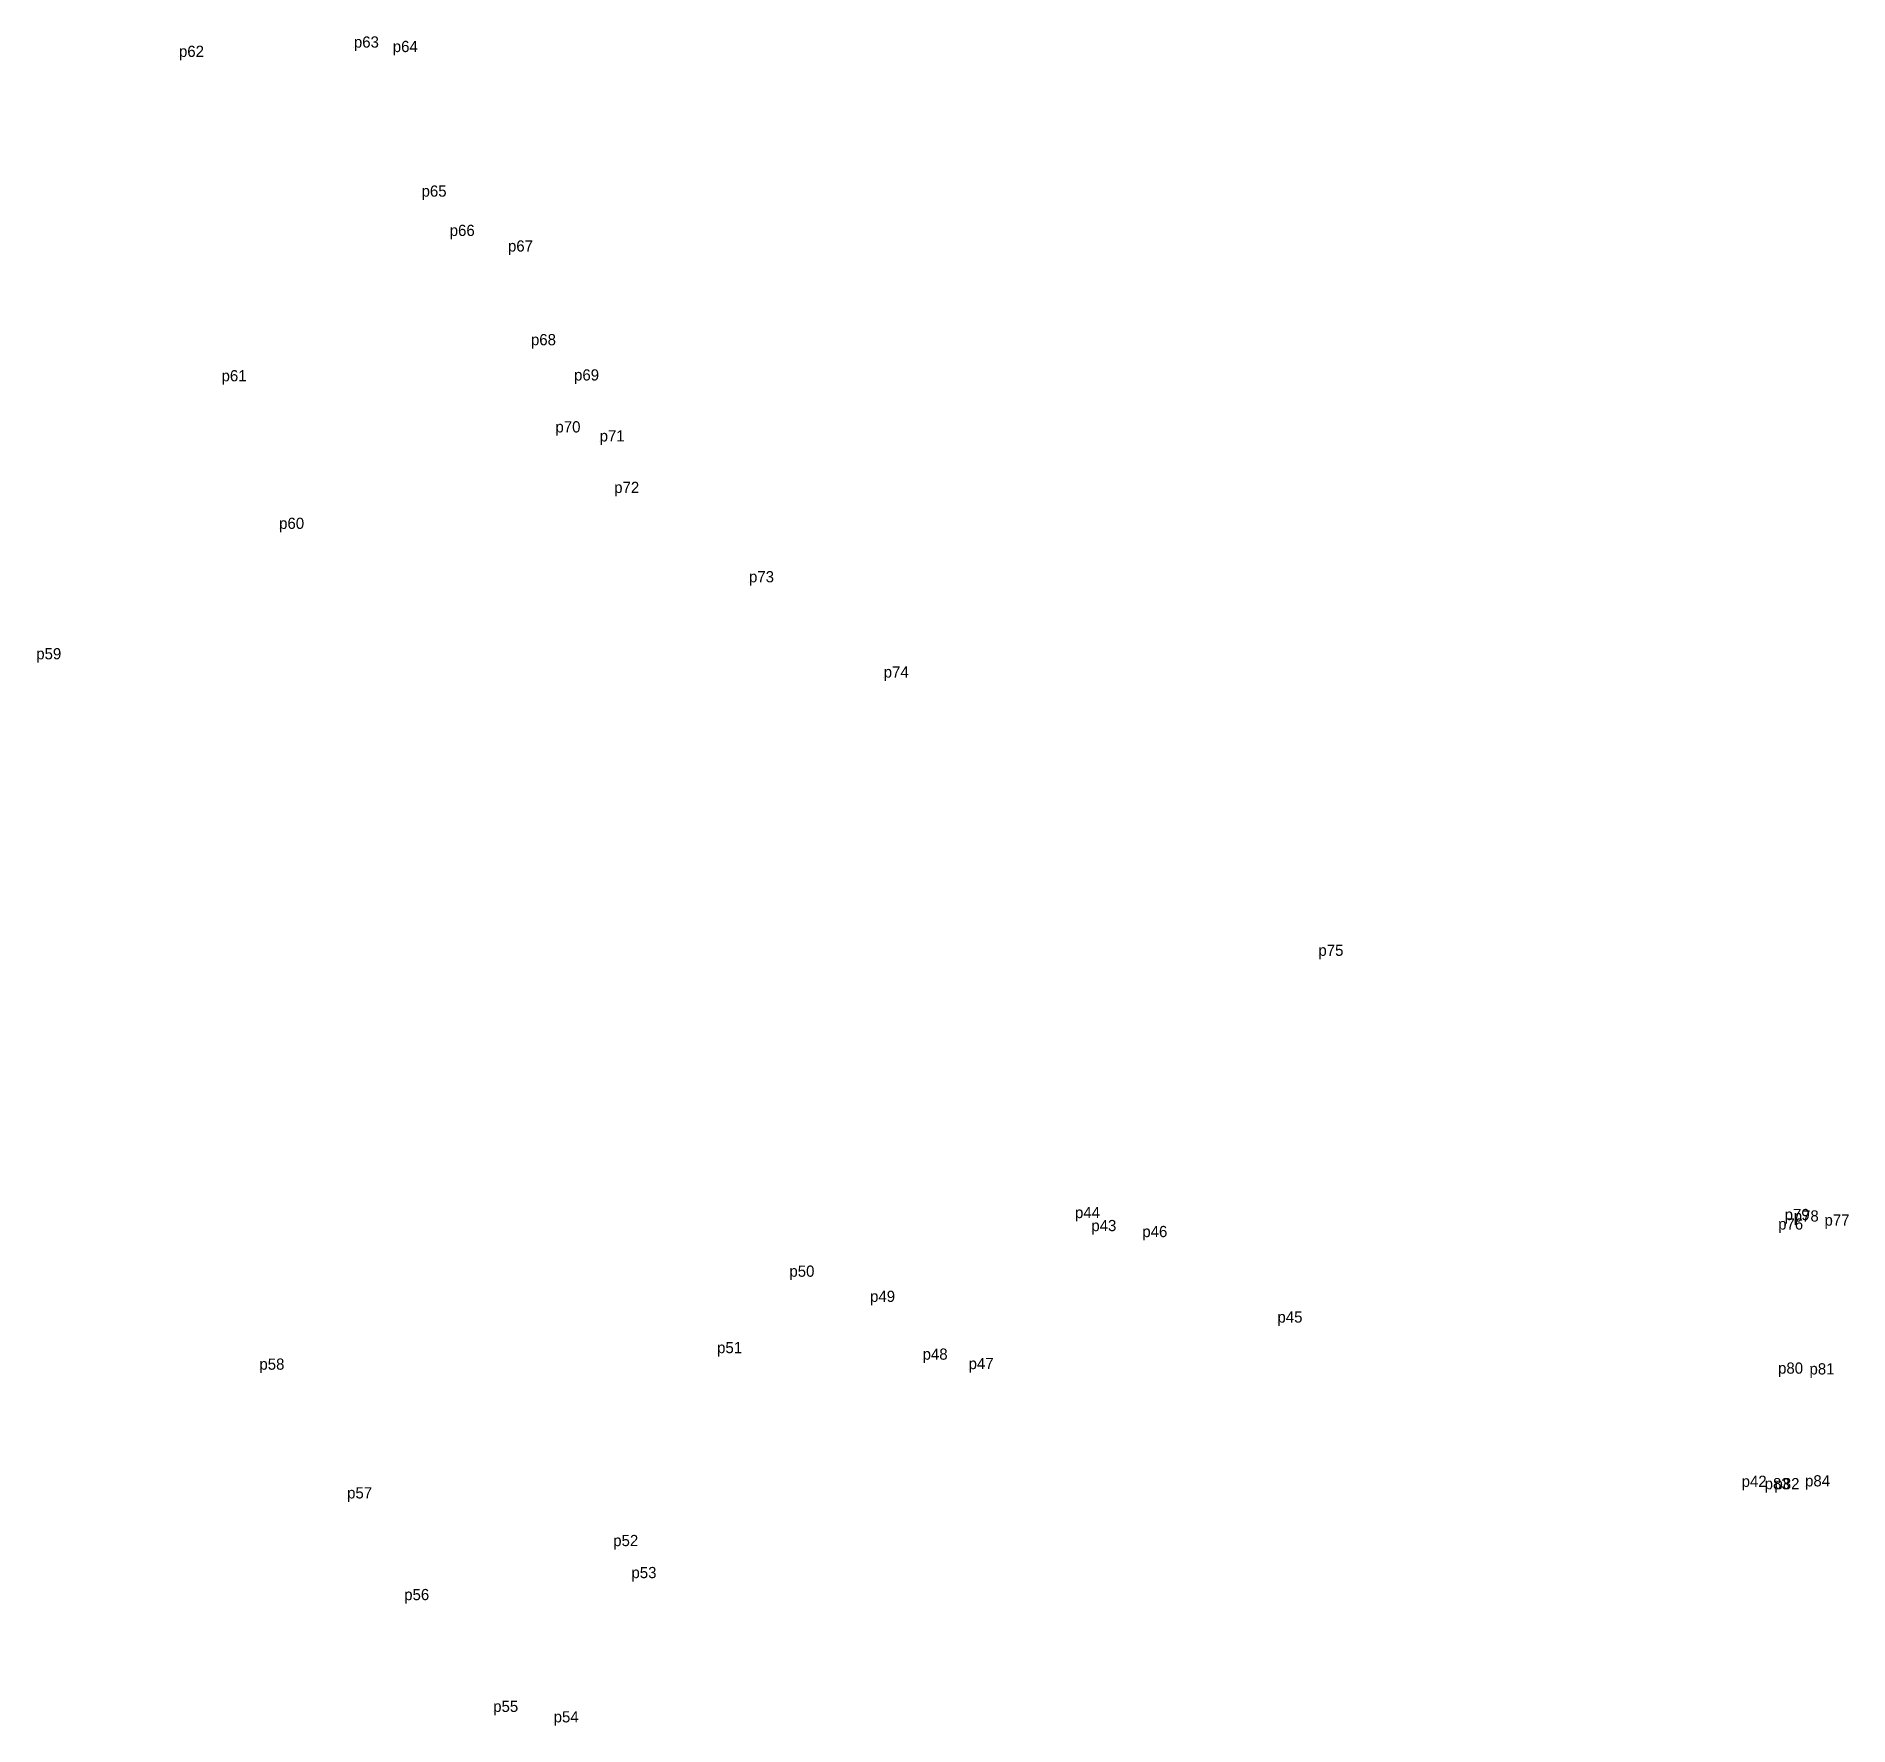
# Model space of a CAD drawing. Extents: x -2 to 54773767, y -1 to 183694297.
# Drawn here: x 547357.5 to 547648.6, y 1833447.3 to 1833718.7 of the extents above; entities that cross this region are included whole.
import ezdxf

# ---------------------------------------------------------------- set-up
doc = ezdxf.new("R2010")
doc.units = 0
doc.layers.add('Level 12', color=7, linetype='Continuous')
doc.layers.add('Level 7', color=7, linetype='Continuous')

msp = doc.modelspace()

# ---------------------------------------------------------------- texts
at = {"layer": 'Level 12'}
for s, p in [('p62', (547380.469, 1833715.39)), ('p63', (547408.562, 1833716.884)), ('p64', (547414.81, 1833716.166)), ('p65', (547419.432, 1833692.942)), ('p66', (547423.95, 1833686.626)), ('p67', (547433.305, 1833684.122)), ('p68', (547436.996, 1833669.075)), ('p61', (547387.311, 1833663.276)), ('p69', (547443.918, 1833663.404)), ('p70', (547440.931, 1833655.064)), ('p71', (547448.03, 1833653.615)), ('p72', (547450.366, 1833645.34)), ('p60', (547396.556, 1833639.57)), ('p73', (547472.012, 1833630.988)), ('p59', (547357.549, 1833618.619)), ('p74', (547493.65, 1833615.687)), ('p75', (547563.46, 1833570.984)), ('p44', (547524.365, 1833528.855)), ('p79', (547638.336, 1833528.532)), ('p78', (547639.793, 1833528.306)), ('p43', (547526.99, 1833526.76)), ('p46', (547535.179, 1833525.803)), ('p76', (547637.295, 1833527.012)), ('p77', (547644.734, 1833527.639)), ('p50', (547478.507, 1833519.438)), ('p49', (547491.456, 1833515.392)), ('p45', (547556.885, 1833512.068)), ('p51', (547466.891, 1833507.158)), ('p48', (547499.896, 1833506.108)), ('p58', (547393.389, 1833504.502)), ('p47', (547507.282, 1833504.594)), ('p80', (547637.279, 1833503.863)), ('p81', (547642.325, 1833503.74)), ('p42', (547631.426, 1833485.678)), ('p83', (547635.126, 1833485.3)), ('p82', (547636.702, 1833485.303)), ('p84', (547641.613, 1833485.754)), ('p57', (547407.472, 1833483.82)), ('p52', (547450.208, 1833476.164)), ('p53', (547453.139, 1833471.017)), ('p56', (547416.643, 1833467.485)), ('p55', (547430.934, 1833449.53)), ('p54', (547440.642, 1833447.851))]:
    msp.add_text(s, height=1.8, dxfattribs=at).set_placement(p)

# ---------------------------------------------------------------- linework, layer by layer
at = {"layer": 'Level 7'}
for p, q in [((547408.562, 1833716.884), (547408.562, 1833716.884)), ((547380.469, 1833715.39), (547380.469, 1833715.39)), ((547414.81, 1833716.166), (547414.81, 1833716.166)), ((547419.432, 1833692.942), (547419.432, 1833692.942)), ((547423.95, 1833686.626), (547423.95, 1833686.626)), ((547433.305, 1833684.122), (547433.305, 1833684.122)), ((547436.996, 1833669.075), (547436.996, 1833669.075)), ((547387.311, 1833663.276), (547387.311, 1833663.276)), ((547443.918, 1833663.404), (547443.918, 1833663.404)), ((547440.931, 1833655.064), (547440.931, 1833655.064)), ((547448.03, 1833653.615), (547448.03, 1833653.615)), ((547450.366, 1833645.34), (547450.366, 1833645.34)), ((547396.556, 1833639.57), (547396.556, 1833639.57)), ((547472.012, 1833630.988), (547472.012, 1833630.988)), ((547357.549, 1833618.619), (547357.549, 1833618.619)), ((547493.65, 1833615.687), (547493.65, 1833615.687)), ((547563.46, 1833570.984), (547563.46, 1833570.984)), ((547524.365, 1833528.855), (547524.365, 1833528.855)), ((547638.336, 1833528.532), (547638.336, 1833528.532)), ((547639.793, 1833528.306), (547639.793, 1833528.306)), ((547644.734, 1833527.639), (547644.734, 1833527.639)), ((547526.99, 1833526.76), (547526.99, 1833526.76)), ((547535.179, 1833525.803), (547535.179, 1833525.803)), ((547637.295, 1833527.012), (547637.295, 1833527.012)), ((547478.507, 1833519.438), (547478.507, 1833519.438)), ((547491.456, 1833515.392), (547491.456, 1833515.392)), ((547556.885, 1833512.068), (547556.885, 1833512.068)), ((547466.891, 1833507.158), (547466.891, 1833507.158)), ((547393.389, 1833504.502), (547393.389, 1833504.502)), ((547499.896, 1833506.108), (547499.896, 1833506.108)), ((547507.282, 1833504.594), (547507.282, 1833504.594)), ((547637.279, 1833503.863), (547637.279, 1833503.863)), ((547642.325, 1833503.74), (547642.325, 1833503.74)), ((547407.472, 1833483.82), (547407.472, 1833483.82)), ((547631.426, 1833485.678), (547631.426, 1833485.678)), ((547635.126, 1833485.3), (547635.126, 1833485.3)), ((547636.702, 1833485.303), (547636.702, 1833485.303)), ((547641.613, 1833485.754), (547641.613, 1833485.754)), ((547450.208, 1833476.164), (547450.208, 1833476.164)), ((547453.139, 1833471.017), (547453.139, 1833471.017)), ((547416.643, 1833467.485), (547416.643, 1833467.485)), ((547430.934, 1833449.53), (547430.934, 1833449.53)), ((547440.642, 1833447.851), (547440.642, 1833447.851))]:
    msp.add_line(p, q, dxfattribs=at)

msp.set_redraw_order([(e.dxf.handle, doc.entitydb.next_handle()) for e in msp.query("TEXT MTEXT ATTDEF DIMENSION ARC_DIMENSION")])  # texts and dimensions are drawn at this point

doc.saveas('drawing.dxf')
